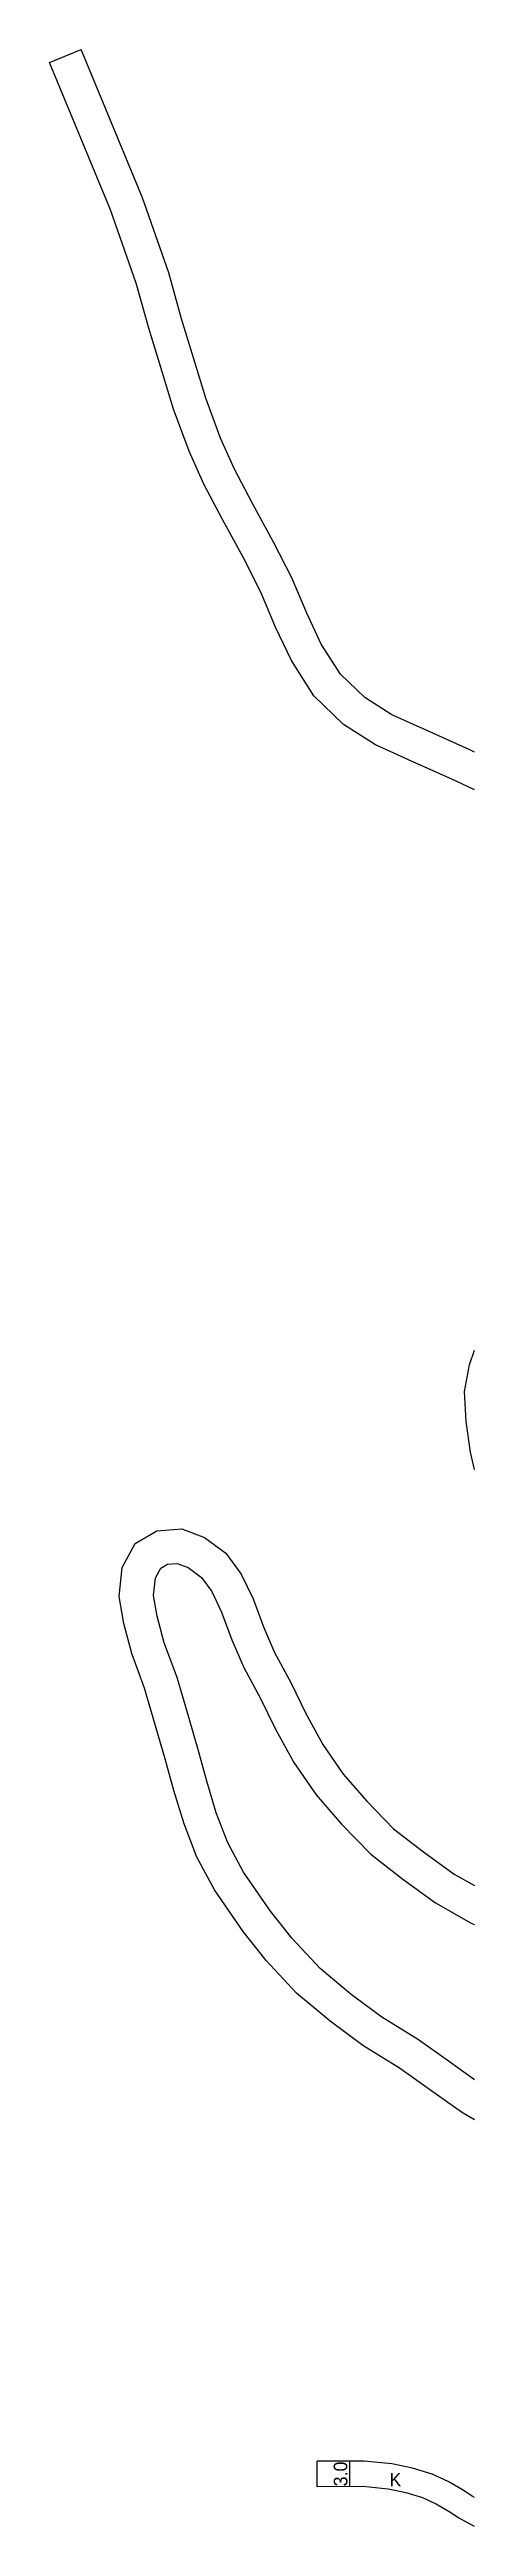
# Model space of a CAD drawing. Header units: metres. Extents: x 0 to 4000, y -96000 to -93000.
# Drawn here: x 1550.2 to 1600, y -94694.7 to -94403.7 of the extents above; entities that cross this region are included whole.
import ezdxf

# ---------------------------------------------------------------- set-up
doc = ezdxf.new("R2010")
doc.units = ezdxf.units.M
doc.header["$LTSCALE"] = 2.5
for name, color, linetype in [('幅員', 7, 'Continuous'), ('舗装', 7, 'Continuous'), ('道路', 7, 'Continuous')]:
    doc.layers.add(name, color=color, linetype=linetype)
doc.styles.get("Standard").update_dxf_attribs({"font": ''})
doc.styles.get('Standard').set_extended_font_data('@MS PGothic')

msp = doc.modelspace()

# ---------------------------------------------------------------- texts
at = {"layer": '幅員'}
msp.add_text('3.0', height=1.6, rotation=90.3097, dxfattribs=at).set_placement((1585.1, -94689.97))
at = {"layer": '舗装'}
msp.add_text('K', height=1.6, dxfattribs=at).set_placement((1590.03, -94689.99))

# ---------------------------------------------------------------- linework, layer by layer
at = {"layer": '幅員'}
msp.add_lwpolyline([(1585.4, -94690.01), (1585.38, -94687.01)], dxfattribs=at)
at = {"layer": '道路'}
for points in [[(1550.16, -94405.22), (1553.85, -94403.69)], [(1600, -94486.23), (1599.47, -94485.98), (1594.35, -94483.67), (1590.32, -94481.85), (1587.14, -94479.83), (1584.27, -94477.08), (1582.04, -94473.54), (1580.33, -94469.92), (1578.56, -94465.77), (1576.43, -94461.56), (1573.98, -94457.04), (1571.87, -94452.99), (1570.22, -94449.36), (1568.48, -94444.66), (1567.18, -94440.41), (1565.65, -94435.32), (1564.14, -94429.91), (1561.05, -94421.11), (1553.85, -94403.69)], [(1600, -94490.65), (1597.8, -94489.61), (1592.71, -94487.32), (1588.41, -94485.38), (1584.66, -94482.99), (1581.15, -94479.62), (1578.53, -94475.46), (1576.68, -94471.56), (1574.93, -94467.46), (1572.89, -94463.42), (1570.45, -94458.91), (1568.27, -94454.74), (1566.52, -94450.89), (1564.69, -94445.94), (1563.35, -94441.57), (1561.81, -94436.44), (1560.32, -94431.12), (1557.32, -94422.53), (1550.16, -94405.22)], [(1600, -94570.51), (1599.55, -94568.46), (1599.05, -94564.88), (1598.83, -94561.34), (1599.41, -94558.23), (1600, -94556.51)], [(1600, -94646.9), (1598.48, -94646.03), (1594.74, -94643.37), (1591.22, -94640.84), (1586.9, -94638.18), (1583.07, -94635.34), (1579.13, -94632.05), (1575.57, -94628.2), (1572.87, -94624.79), (1569.49, -94619.89), (1567.42, -94616.04), (1565.93, -94612.15), (1564.75, -94608.22), (1563.76, -94604.66), (1562.6, -94600.63), (1561.31, -94596.19), (1559.8, -94592.11), (1558.85, -94588.62), (1558.31, -94585.42), (1558.68, -94582.04), (1560.2, -94579.22), (1562.73, -94577.73), (1565.68, -94577.48), (1568.34, -94578.49), (1570.83, -94580.34), (1572.64, -94582.79), (1574.03, -94585.72), (1575.27, -94589.01), (1576.56, -94592.02), (1578.45, -94595.52), (1580.22, -94599.18), (1582.21, -94602.83), (1584.62, -94606.29), (1587.36, -94609.49), (1590.51, -94612.72), (1594.01, -94615.43), (1597.62, -94618.05), (1600, -94619.4)], [(1600, -94642.2), (1597.06, -94640.12), (1593.43, -94637.51), (1589.14, -94634.86), (1585.54, -94632.2), (1581.9, -94629.15), (1578.61, -94625.6), (1576.09, -94622.41), (1572.9, -94617.8), (1571.06, -94614.37), (1569.72, -94610.86), (1568.59, -94607.11), (1567.61, -94603.57), (1566.44, -94599.51), (1565.11, -94594.94), (1563.61, -94590.88), (1562.76, -94587.76), (1562.34, -94585.3), (1562.57, -94583.25), (1563.19, -94582.1), (1563.98, -94581.64), (1565.11, -94581.54), (1566.4, -94582.03), (1567.97, -94583.2), (1569.19, -94584.86), (1570.34, -94587.28), (1571.55, -94590.51), (1572.96, -94593.77), (1574.88, -94597.34), (1576.66, -94601.01), (1578.81, -94604.94), (1581.45, -94608.74), (1584.41, -94612.19), (1587.84, -94615.71), (1591.61, -94618.64), (1595.45, -94621.43), (1599.64, -94623.8), (1600, -94623.96)], [(1599.74, -94691.13), (1598.59, -94690.39), (1596.92, -94689.41), (1595.03, -94688.53), (1592.74, -94687.84), (1590.33, -94687.32), (1587.06, -94687), (1581.54, -94687.03)], [(1581.56, -94690.03), (1581.54, -94687.03)], [(1598.12, -94693.66), (1597.02, -94692.95), (1595.52, -94692.07), (1593.96, -94691.34), (1592, -94690.75), (1589.87, -94690.29), (1586.92, -94690), (1581.56, -94690.03)], [(1600, -94691.28), (1599.74, -94691.13)], [(1600, -94694.69), (1598.12, -94693.66)]]:
    msp.add_lwpolyline(points, dxfattribs=at)

msp.set_redraw_order([(e.dxf.handle, doc.entitydb.next_handle()) for e in msp.query("TEXT MTEXT ATTDEF DIMENSION ARC_DIMENSION")])  # texts and dimensions are drawn at this point

doc.saveas('drawing.dxf')
